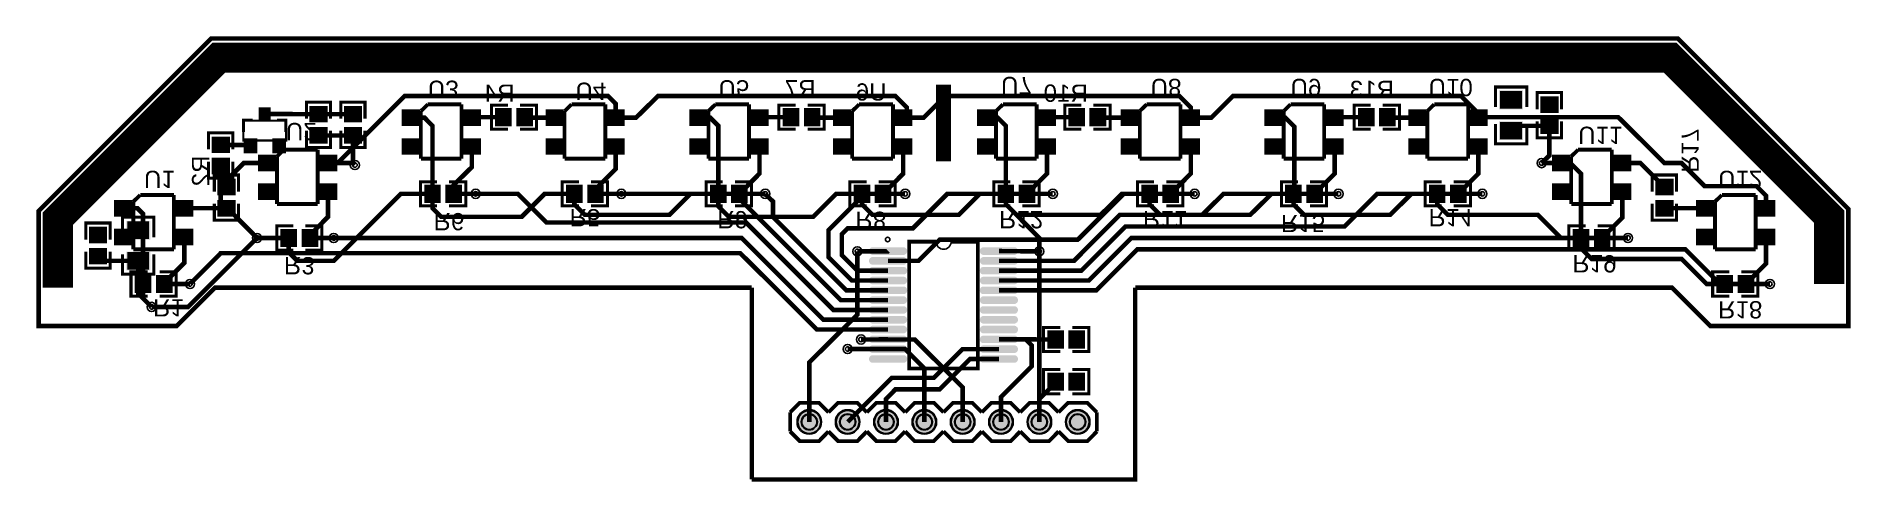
# Model space of a CAD drawing. Header units: millimetres. Extents: x -47 to 73, y 0 to 29.
import ezdxf

# ---------------------------------------------------------------- set-up
doc = ezdxf.new("R2010")
doc.units = ezdxf.units.MM
for name, color, linetype, true_color in [('BoardOutLine', 7, 'Continuous', 0xff00ff), ('BottomLayer', 7, 'Continuous', 0x0000ff), ('BottomPasteMaskLayer', 7, 'Continuous', 0x800000), ('BottomSilkLayer', 7, 'Continuous', 0x66cc33), ('BottomSolderMaskLayer', 7, 'Continuous', 0xaa00ff), ('Document', 7, 'Continuous', 0xffffff), ('Hole', 7, 'Continuous', 0x222222), ('Multi-Layer', 7, 'Continuous', 0xc0c0c0), ('TopLayer', 7, 'Continuous', 0xff0000), ('TopPasteMaskLayer', 7, 'Continuous', 0x808080), ('TopSilkLayer', 7, 'Continuous', 0xffcc00), ('TopSolderMaskLayer', 7, 'Continuous', 0x800080)]:
    doc.layers.add(name, color=color, linetype=linetype, true_color=true_color)
doc.styles.get("Standard").update_dxf_attribs({"font": 'arial.ttf'})

msp = doc.modelspace()

# ---------------------------------------------------------------- texts
at = {"layer": 'BottomSilkLayer', "text_generation_flag": 2}
for s, rotation, p in [('U5', 180, (-2.21, 26.45)), ('U7', 180, (16.51, 26.67)), ('U8', 180, (26.42, 26.54)), ('U9', 180, (35.69, 26.54)), ('U10', 180, (44.83, 26.54)), ('U3', 180, (-21.46, 26.42)), ('U4', 180, (-11.68, 26.29)), ('U2', 180, (-30.86, 23.62)), ('U11', 180, (54.74, 23.37)), ('R17', 270, (61.59, 20.32)), ('U1', 180, (-40.26, 20.45)), ('R2', 90, (-35.94, 21.46)), ('U12', 180, (64.01, 20.45)), ('R6', 180, (-21.08, 17.65)), ('R5', 180, (-12.07, 17.91)), ('R9', 180, (-2.29, 17.78)), ('R8', 180, (6.87, 17.74)), ('R12', 180, (16.38, 17.78)), ('R11', 180, (25.91, 17.78)), ('R15', 180, (35.05, 17.53)), ('R14', 180, (44.83, 17.91)), ('R3', 180, (-30.99, 14.73)), ('R19', 180, (54.36, 14.86)), ('R1', 180, (-39.66, 11.94)), ('R18', 180, (64.01, 11.81))]:
    msp.add_text(s, height=1.143, rotation=rotation, dxfattribs=at).set_placement(p)
for s, p in [('R7', (4.22, 25.32)), ('R4', (-15.71, 25.02)), ('U6', (8.93, 25.1)), ('R10', (22.26, 25.02)), ('R13', (42.54, 25.27))]:
    msp.add_text(s, height=1.143, dxfattribs=at).set_placement(p)

# ---------------------------------------------------------------- hatches: boundary and pattern name
at = {"layer": 'BottomLayer'}
for points in [[(-22.03, 23.46), (-22.03, 24.47), (-23.13, 24.47), (-23.13, 23.46)], [(-17.99, 23.46), (-17.99, 24.47), (-19.09, 24.47), (-19.09, 23.46)], [(-15.95, 24.55), (-16.95, 24.55), (-16.95, 23.45), (-15.95, 23.45)], [(-14.55, 24.55), (-15.55, 24.55), (-15.55, 23.45), (-14.55, 23.45)], [(-12.5, 23.46), (-12.5, 24.47), (-13.6, 24.47), (-13.6, 23.46)], [(-8.47, 23.46), (-8.47, 24.47), (-9.57, 24.47), (-9.57, 23.46)], [(-2.98, 23.46), (-2.98, 24.47), (-4.08, 24.47), (-4.08, 23.46)], [(1.06, 23.46), (1.06, 24.47), (-0.04, 24.47), (-0.04, 23.46)], [(3.1, 24.55), (2.1, 24.55), (2.1, 23.45), (3.1, 23.45)], [(4.5, 24.55), (3.5, 24.55), (3.5, 23.45), (4.5, 23.45)], [(6.55, 23.46), (6.55, 24.47), (5.45, 24.47), (5.45, 23.46)], [(10.58, 23.46), (10.58, 24.47), (9.48, 24.47), (9.48, 23.46)], [(16.07, 23.46), (16.07, 24.47), (14.97, 24.47), (14.97, 23.46)], [(20.11, 23.46), (20.11, 24.47), (19.01, 24.47), (19.01, 23.46)], [(22.03, 24.55), (21.03, 24.55), (21.03, 23.45), (22.03, 23.45)], [(23.43, 24.55), (22.43, 24.55), (22.43, 23.45), (23.43, 23.45)], [(25.6, 23.46), (25.6, 24.47), (24.5, 24.47), (24.5, 23.46)], [(29.63, 23.46), (29.63, 24.47), (28.53, 24.47), (28.53, 23.46)], [(35.12, 23.46), (35.12, 24.47), (34.02, 24.47), (34.02, 23.46)], [(39.16, 23.46), (39.16, 24.47), (38.06, 24.47), (38.06, 23.46)], [(41.2, 24.55), (40.2, 24.55), (40.2, 23.45), (41.2, 23.45)], [(42.6, 24.55), (41.6, 24.55), (41.6, 23.45), (42.6, 23.45)], [(44.65, 23.46), (44.65, 24.47), (43.55, 24.47), (43.55, 23.46)], [(48.68, 23.46), (48.68, 24.47), (47.58, 24.47), (47.58, 23.46)], [(-22.03, 21.56), (-22.03, 22.56), (-23.13, 22.56), (-23.13, 21.56)], [(-17.99, 21.56), (-17.99, 22.56), (-19.09, 22.56), (-19.09, 21.56)], [(-12.5, 21.56), (-12.5, 22.56), (-13.6, 22.56), (-13.6, 21.56)], [(-8.47, 21.56), (-8.47, 22.56), (-9.57, 22.56), (-9.57, 21.56)], [(-2.98, 21.56), (-2.98, 22.56), (-4.08, 22.56), (-4.08, 21.56)], [(1.06, 21.56), (1.06, 22.56), (-0.04, 22.56), (-0.04, 21.56)], [(6.55, 21.56), (6.55, 22.56), (5.45, 22.56), (5.45, 21.56)], [(10.58, 21.56), (10.58, 22.56), (9.48, 22.56), (9.48, 21.56)], [(16.07, 21.56), (16.07, 22.56), (14.97, 22.56), (14.97, 21.56)], [(20.11, 21.56), (20.11, 22.56), (19.01, 22.56), (19.01, 21.56)], [(25.6, 21.56), (25.6, 22.56), (24.5, 22.56), (24.5, 21.56)], [(29.63, 21.56), (29.63, 22.56), (28.53, 22.56), (28.53, 21.56)], [(35.12, 21.56), (35.12, 22.56), (34.02, 22.56), (34.02, 21.56)], [(39.16, 21.56), (39.16, 22.56), (38.06, 22.56), (38.06, 21.56)], [(44.65, 21.56), (44.65, 22.56), (43.55, 22.56), (43.55, 21.56)], [(48.68, 21.56), (48.68, 22.56), (47.58, 22.56), (47.58, 21.56)], [(-31.55, 20.46), (-31.55, 21.47), (-32.65, 21.47), (-32.65, 20.46)], [(-27.52, 20.46), (-27.52, 21.47), (-28.62, 21.47), (-28.62, 20.46)], [(54.17, 20.46), (54.17, 21.47), (53.07, 21.47), (53.07, 20.46)], [(58.21, 20.46), (58.21, 21.47), (57.11, 21.47), (57.11, 20.46)], [(-35.35, 19.87), (-35.35, 18.87), (-34.25, 18.87), (-34.25, 19.87)], [(-31.55, 18.56), (-31.55, 19.56), (-32.65, 19.56), (-32.65, 18.56)], [(-27.52, 18.56), (-27.52, 19.56), (-28.62, 19.56), (-28.62, 18.56)], [(-21.65, 18.37), (-20.65, 18.37), (-20.65, 19.47), (-21.65, 19.47)], [(-20.25, 18.37), (-19.25, 18.37), (-19.25, 19.47), (-20.25, 19.47)], [(-12.25, 18.37), (-11.25, 18.37), (-11.25, 19.47), (-12.25, 19.47)], [(-10.85, 18.37), (-9.85, 18.37), (-9.85, 19.47), (-10.85, 19.47)], [(-2.72, 18.37), (-1.72, 18.37), (-1.72, 19.47), (-2.72, 19.47)], [(-1.32, 18.37), (-0.32, 18.37), (-0.32, 19.47), (-1.32, 19.47)], [(6.8, 18.37), (7.8, 18.37), (7.8, 19.47), (6.8, 19.47)], [(8.2, 18.37), (9.2, 18.37), (9.2, 19.47), (8.2, 19.47)], [(16.33, 18.37), (17.33, 18.37), (17.33, 19.47), (16.33, 19.47)], [(17.73, 18.37), (18.73, 18.37), (18.73, 19.47), (17.73, 19.47)], [(25.85, 18.37), (26.85, 18.37), (26.85, 19.47), (25.85, 19.47)], [(27.25, 18.37), (28.25, 18.37), (28.25, 19.47), (27.25, 19.47)], [(35.38, 18.37), (36.38, 18.37), (36.38, 19.47), (35.38, 19.47)], [(36.78, 18.37), (37.78, 18.37), (37.78, 19.47), (36.78, 19.47)], [(44.9, 18.37), (45.9, 18.37), (45.9, 19.47), (44.9, 19.47)], [(46.3, 18.37), (47.3, 18.37), (47.3, 19.47), (46.3, 19.47)], [(54.17, 18.56), (54.17, 19.56), (53.07, 19.56), (53.07, 18.56)], [(58.21, 18.56), (58.21, 19.56), (57.11, 19.56), (57.11, 18.56)], [(61, 18.87), (61, 19.87), (59.9, 19.87), (59.9, 18.87)], [(-41.08, 17.46), (-41.08, 18.47), (-42.18, 18.47), (-42.18, 17.46)], [(-37.04, 17.46), (-37.04, 18.47), (-38.14, 18.47), (-38.14, 17.46)], [(-35.35, 18.47), (-35.35, 17.47), (-34.25, 17.47), (-34.25, 18.47)], [(61, 17.47), (61, 18.47), (59.9, 18.47), (59.9, 17.47)], [(63.69, 17.46), (63.69, 18.47), (62.59, 18.47), (62.59, 17.46)], [(67.73, 17.46), (67.73, 18.47), (66.63, 18.47), (66.63, 17.46)], [(-41.08, 15.56), (-41.08, 16.56), (-42.18, 16.56), (-42.18, 15.56)], [(-37.04, 15.56), (-37.04, 16.56), (-38.14, 16.56), (-38.14, 15.56)], [(-31.17, 15.45), (-30.17, 15.45), (-30.17, 16.55), (-31.17, 16.55)], [(-29.77, 15.45), (-28.77, 15.45), (-28.77, 16.55), (-29.77, 16.55)], [(54.43, 15.45), (55.43, 15.45), (55.43, 16.55), (54.43, 16.55)], [(55.83, 15.45), (56.83, 15.45), (56.83, 16.55), (55.83, 16.55)], [(63.69, 15.56), (63.69, 16.56), (62.59, 16.56), (62.59, 15.56)], [(67.73, 15.56), (67.73, 16.56), (66.63, 16.56), (66.63, 15.56)], [(-40.82, 12.4), (-39.82, 12.4), (-39.82, 13.5), (-40.82, 13.5)], [(-39.42, 12.4), (-38.42, 12.4), (-38.42, 13.5), (-39.42, 13.5)], [(63.95, 12.4), (64.95, 12.4), (64.95, 13.5), (63.95, 13.5)], [(65.35, 12.4), (66.35, 12.4), (66.35, 13.5), (65.35, 13.5)]]:
    msp.add_hatch(color=256, dxfattribs=at).paths.add_polyline_path(points)
at = {"layer": 'BottomPasteMaskLayer'}
for points in [[(-22.03, 23.46), (-22.03, 24.47), (-23.13, 24.47), (-23.13, 23.46)], [(-17.99, 23.46), (-17.99, 24.47), (-19.09, 24.47), (-19.09, 23.46)], [(-15.95, 24.55), (-16.95, 24.55), (-16.95, 23.45), (-15.95, 23.45)], [(-14.55, 24.55), (-15.55, 24.55), (-15.55, 23.45), (-14.55, 23.45)], [(-12.5, 23.46), (-12.5, 24.47), (-13.6, 24.47), (-13.6, 23.46)], [(-8.47, 23.46), (-8.47, 24.47), (-9.57, 24.47), (-9.57, 23.46)], [(-2.98, 23.46), (-2.98, 24.47), (-4.08, 24.47), (-4.08, 23.46)], [(1.06, 23.46), (1.06, 24.47), (-0.04, 24.47), (-0.04, 23.46)], [(3.1, 24.55), (2.1, 24.55), (2.1, 23.45), (3.1, 23.45)], [(4.5, 24.55), (3.5, 24.55), (3.5, 23.45), (4.5, 23.45)], [(6.55, 23.46), (6.55, 24.47), (5.45, 24.47), (5.45, 23.46)], [(10.58, 23.46), (10.58, 24.47), (9.48, 24.47), (9.48, 23.46)], [(16.07, 23.46), (16.07, 24.47), (14.97, 24.47), (14.97, 23.46)], [(20.11, 23.46), (20.11, 24.47), (19.01, 24.47), (19.01, 23.46)], [(22.03, 24.55), (21.03, 24.55), (21.03, 23.45), (22.03, 23.45)], [(23.43, 24.55), (22.43, 24.55), (22.43, 23.45), (23.43, 23.45)], [(25.6, 23.46), (25.6, 24.47), (24.5, 24.47), (24.5, 23.46)], [(29.63, 23.46), (29.63, 24.47), (28.53, 24.47), (28.53, 23.46)], [(35.12, 23.46), (35.12, 24.47), (34.02, 24.47), (34.02, 23.46)], [(39.16, 23.46), (39.16, 24.47), (38.06, 24.47), (38.06, 23.46)], [(41.2, 24.55), (40.2, 24.55), (40.2, 23.45), (41.2, 23.45)], [(42.6, 24.55), (41.6, 24.55), (41.6, 23.45), (42.6, 23.45)], [(44.65, 23.46), (44.65, 24.47), (43.55, 24.47), (43.55, 23.46)], [(48.68, 23.46), (48.68, 24.47), (47.58, 24.47), (47.58, 23.46)], [(-22.03, 21.56), (-22.03, 22.56), (-23.13, 22.56), (-23.13, 21.56)], [(-17.99, 21.56), (-17.99, 22.56), (-19.09, 22.56), (-19.09, 21.56)], [(-12.5, 21.56), (-12.5, 22.56), (-13.6, 22.56), (-13.6, 21.56)], [(-8.47, 21.56), (-8.47, 22.56), (-9.57, 22.56), (-9.57, 21.56)], [(-2.98, 21.56), (-2.98, 22.56), (-4.08, 22.56), (-4.08, 21.56)], [(1.06, 21.56), (1.06, 22.56), (-0.04, 22.56), (-0.04, 21.56)], [(6.55, 21.56), (6.55, 22.56), (5.45, 22.56), (5.45, 21.56)], [(10.58, 21.56), (10.58, 22.56), (9.48, 22.56), (9.48, 21.56)], [(16.07, 21.56), (16.07, 22.56), (14.97, 22.56), (14.97, 21.56)], [(20.11, 21.56), (20.11, 22.56), (19.01, 22.56), (19.01, 21.56)], [(25.6, 21.56), (25.6, 22.56), (24.5, 22.56), (24.5, 21.56)], [(29.63, 21.56), (29.63, 22.56), (28.53, 22.56), (28.53, 21.56)], [(35.12, 21.56), (35.12, 22.56), (34.02, 22.56), (34.02, 21.56)], [(39.16, 21.56), (39.16, 22.56), (38.06, 22.56), (38.06, 21.56)], [(44.65, 21.56), (44.65, 22.56), (43.55, 22.56), (43.55, 21.56)], [(48.68, 21.56), (48.68, 22.56), (47.58, 22.56), (47.58, 21.56)], [(-31.55, 20.46), (-31.55, 21.47), (-32.65, 21.47), (-32.65, 20.46)], [(-27.52, 20.46), (-27.52, 21.47), (-28.62, 21.47), (-28.62, 20.46)], [(54.17, 20.46), (54.17, 21.47), (53.07, 21.47), (53.07, 20.46)], [(58.21, 20.46), (58.21, 21.47), (57.11, 21.47), (57.11, 20.46)], [(-35.35, 19.87), (-35.35, 18.87), (-34.25, 18.87), (-34.25, 19.87)], [(-31.55, 18.56), (-31.55, 19.56), (-32.65, 19.56), (-32.65, 18.56)], [(-27.52, 18.56), (-27.52, 19.56), (-28.62, 19.56), (-28.62, 18.56)], [(-21.65, 18.37), (-20.65, 18.37), (-20.65, 19.47), (-21.65, 19.47)], [(-20.25, 18.37), (-19.25, 18.37), (-19.25, 19.47), (-20.25, 19.47)], [(-12.25, 18.37), (-11.25, 18.37), (-11.25, 19.47), (-12.25, 19.47)], [(-10.85, 18.37), (-9.85, 18.37), (-9.85, 19.47), (-10.85, 19.47)], [(-2.72, 18.37), (-1.72, 18.37), (-1.72, 19.47), (-2.72, 19.47)], [(-1.32, 18.37), (-0.32, 18.37), (-0.32, 19.47), (-1.32, 19.47)], [(6.8, 18.37), (7.8, 18.37), (7.8, 19.47), (6.8, 19.47)], [(8.2, 18.37), (9.2, 18.37), (9.2, 19.47), (8.2, 19.47)], [(16.33, 18.37), (17.33, 18.37), (17.33, 19.47), (16.33, 19.47)], [(17.73, 18.37), (18.73, 18.37), (18.73, 19.47), (17.73, 19.47)], [(25.85, 18.37), (26.85, 18.37), (26.85, 19.47), (25.85, 19.47)], [(27.25, 18.37), (28.25, 18.37), (28.25, 19.47), (27.25, 19.47)], [(35.38, 18.37), (36.38, 18.37), (36.38, 19.47), (35.38, 19.47)], [(36.78, 18.37), (37.78, 18.37), (37.78, 19.47), (36.78, 19.47)], [(44.9, 18.37), (45.9, 18.37), (45.9, 19.47), (44.9, 19.47)], [(46.3, 18.37), (47.3, 18.37), (47.3, 19.47), (46.3, 19.47)], [(54.17, 18.56), (54.17, 19.56), (53.07, 19.56), (53.07, 18.56)], [(58.21, 18.56), (58.21, 19.56), (57.11, 19.56), (57.11, 18.56)], [(61, 18.87), (61, 19.87), (59.9, 19.87), (59.9, 18.87)], [(-41.08, 17.46), (-41.08, 18.47), (-42.18, 18.47), (-42.18, 17.46)], [(-37.04, 17.46), (-37.04, 18.47), (-38.14, 18.47), (-38.14, 17.46)], [(-35.35, 18.47), (-35.35, 17.47), (-34.25, 17.47), (-34.25, 18.47)], [(61, 17.47), (61, 18.47), (59.9, 18.47), (59.9, 17.47)], [(63.69, 17.46), (63.69, 18.47), (62.59, 18.47), (62.59, 17.46)], [(67.73, 17.46), (67.73, 18.47), (66.63, 18.47), (66.63, 17.46)], [(-41.08, 15.56), (-41.08, 16.56), (-42.18, 16.56), (-42.18, 15.56)], [(-37.04, 15.56), (-37.04, 16.56), (-38.14, 16.56), (-38.14, 15.56)], [(-31.17, 15.45), (-30.17, 15.45), (-30.17, 16.55), (-31.17, 16.55)], [(-29.77, 15.45), (-28.77, 15.45), (-28.77, 16.55), (-29.77, 16.55)], [(54.43, 15.45), (55.43, 15.45), (55.43, 16.55), (54.43, 16.55)], [(55.83, 15.45), (56.83, 15.45), (56.83, 16.55), (55.83, 16.55)], [(63.69, 15.56), (63.69, 16.56), (62.59, 16.56), (62.59, 15.56)], [(67.73, 15.56), (67.73, 16.56), (66.63, 16.56), (66.63, 15.56)], [(-40.82, 12.4), (-39.82, 12.4), (-39.82, 13.5), (-40.82, 13.5)], [(-39.42, 12.4), (-38.42, 12.4), (-38.42, 13.5), (-39.42, 13.5)], [(63.95, 12.4), (64.95, 12.4), (64.95, 13.5), (63.95, 13.5)], [(65.35, 12.4), (66.35, 12.4), (66.35, 13.5), (65.35, 13.5)]]:
    msp.add_hatch(color=256, dxfattribs=at).paths.add_polyline_path(points)
at = {"layer": 'BottomSolderMaskLayer'}
for points in [[(-21.97, 23.42), (-21.97, 24.51), (-23.19, 24.51), (-23.19, 23.42)], [(-17.94, 23.42), (-17.94, 24.51), (-19.15, 24.51), (-19.15, 23.42)], [(-15.9, 24.6), (-17, 24.6), (-17, 23.4), (-15.9, 23.4)], [(-14.5, 24.6), (-15.6, 24.6), (-15.6, 23.4), (-14.5, 23.4)], [(-12.45, 23.42), (-12.45, 24.51), (-13.66, 24.51), (-13.66, 23.42)], [(-8.41, 23.42), (-8.41, 24.51), (-9.62, 24.51), (-9.62, 23.42)], [(-2.92, 23.42), (-2.92, 24.51), (-4.14, 24.51), (-4.14, 23.42)], [(1.11, 23.42), (1.11, 24.51), (-0.1, 24.51), (-0.1, 23.42)], [(3.15, 24.6), (2.05, 24.6), (2.05, 23.4), (3.15, 23.4)], [(4.55, 24.6), (3.45, 24.6), (3.45, 23.4), (4.55, 23.4)], [(6.6, 23.42), (6.6, 24.51), (5.39, 24.51), (5.39, 23.42)], [(10.64, 23.42), (10.64, 24.51), (9.43, 24.51), (9.43, 23.42)], [(16.13, 23.42), (16.13, 24.51), (14.91, 24.51), (14.91, 23.42)], [(20.16, 23.42), (20.16, 24.51), (18.95, 24.51), (18.95, 23.42)], [(22.08, 24.6), (20.97, 24.6), (20.97, 23.4), (22.08, 23.4)], [(23.48, 24.6), (22.37, 24.6), (22.37, 23.4), (23.48, 23.4)], [(25.65, 23.42), (25.65, 24.51), (24.44, 24.51), (24.44, 23.42)], [(29.69, 23.42), (29.69, 24.51), (28.48, 24.51), (28.48, 23.42)], [(35.18, 23.42), (35.18, 24.51), (33.96, 24.51), (33.96, 23.42)], [(39.21, 23.42), (39.21, 24.51), (38, 24.51), (38, 23.42)], [(41.25, 24.6), (40.15, 24.6), (40.15, 23.4), (41.25, 23.4)], [(42.65, 24.6), (41.55, 24.6), (41.55, 23.4), (42.65, 23.4)], [(44.7, 23.42), (44.7, 24.51), (43.49, 24.51), (43.49, 23.42)], [(48.74, 23.42), (48.74, 24.51), (47.53, 24.51), (47.53, 23.42)], [(-21.97, 21.51), (-21.97, 22.61), (-23.19, 22.61), (-23.19, 21.51)], [(-17.94, 21.51), (-17.94, 22.61), (-19.15, 22.61), (-19.15, 21.51)], [(-12.45, 21.51), (-12.45, 22.61), (-13.66, 22.61), (-13.66, 21.51)], [(-8.41, 21.51), (-8.41, 22.61), (-9.62, 22.61), (-9.62, 21.51)], [(-2.92, 21.51), (-2.92, 22.61), (-4.14, 22.61), (-4.14, 21.51)], [(1.11, 21.51), (1.11, 22.61), (-0.1, 22.61), (-0.1, 21.51)], [(6.6, 21.51), (6.6, 22.61), (5.39, 22.61), (5.39, 21.51)], [(10.64, 21.51), (10.64, 22.61), (9.43, 22.61), (9.43, 21.51)], [(16.13, 21.51), (16.13, 22.61), (14.91, 22.61), (14.91, 21.51)], [(20.16, 21.51), (20.16, 22.61), (18.95, 22.61), (18.95, 21.51)], [(25.65, 21.51), (25.65, 22.61), (24.44, 22.61), (24.44, 21.51)], [(29.69, 21.51), (29.69, 22.61), (28.48, 22.61), (28.48, 21.51)], [(35.18, 21.51), (35.18, 22.61), (33.96, 22.61), (33.96, 21.51)], [(39.21, 21.51), (39.21, 22.61), (38, 22.61), (38, 21.51)], [(44.7, 21.51), (44.7, 22.61), (43.49, 22.61), (43.49, 21.51)], [(48.74, 21.51), (48.74, 22.61), (47.53, 22.61), (47.53, 21.51)], [(-31.5, 20.42), (-31.5, 21.51), (-32.71, 21.51), (-32.71, 20.42)], [(-27.46, 20.42), (-27.46, 21.51), (-28.67, 21.51), (-28.67, 20.42)], [(54.23, 20.42), (54.23, 21.51), (53.01, 21.51), (53.01, 20.42)], [(58.26, 20.42), (58.26, 21.51), (57.05, 21.51), (57.05, 20.42)], [(-35.4, 19.92), (-35.4, 18.82), (-34.19, 18.82), (-34.19, 19.92)], [(-31.5, 18.51), (-31.5, 19.61), (-32.71, 19.61), (-32.71, 18.51)], [(-27.46, 18.51), (-27.46, 19.61), (-28.67, 19.61), (-28.67, 18.51)], [(-21.7, 18.32), (-20.6, 18.32), (-20.6, 19.52), (-21.7, 19.52)], [(-20.3, 18.32), (-19.2, 18.32), (-19.2, 19.52), (-20.3, 19.52)], [(-12.3, 18.32), (-11.2, 18.32), (-11.2, 19.52), (-12.3, 19.52)], [(-10.9, 18.32), (-9.8, 18.32), (-9.8, 19.52), (-10.9, 19.52)], [(-2.77, 18.32), (-1.67, 18.32), (-1.67, 19.52), (-2.77, 19.52)], [(-1.37, 18.32), (-0.27, 18.32), (-0.27, 19.52), (-1.37, 19.52)], [(6.75, 18.32), (7.85, 18.32), (7.85, 19.52), (6.75, 19.52)], [(8.15, 18.32), (9.25, 18.32), (9.25, 19.52), (8.15, 19.52)], [(16.28, 18.32), (17.38, 18.32), (17.38, 19.52), (16.28, 19.52)], [(17.68, 18.32), (18.78, 18.32), (18.78, 19.52), (17.68, 19.52)], [(25.8, 18.32), (26.9, 18.32), (26.9, 19.52), (25.8, 19.52)], [(27.2, 18.32), (28.3, 18.32), (28.3, 19.52), (27.2, 19.52)], [(35.33, 18.32), (36.43, 18.32), (36.43, 19.52), (35.33, 19.52)], [(36.73, 18.32), (37.83, 18.32), (37.83, 19.52), (36.73, 19.52)], [(44.85, 18.32), (45.95, 18.32), (45.95, 19.52), (44.85, 19.52)], [(46.25, 18.32), (47.35, 18.32), (47.35, 19.52), (46.25, 19.52)], [(54.23, 18.51), (54.23, 19.61), (53.01, 19.61), (53.01, 18.51)], [(58.26, 18.51), (58.26, 19.61), (57.05, 19.61), (57.05, 18.51)], [(61.06, 18.82), (61.06, 19.92), (59.85, 19.92), (59.85, 18.82)], [(-41.02, 17.42), (-41.02, 18.51), (-42.24, 18.51), (-42.24, 17.42)], [(-36.99, 17.42), (-36.99, 18.51), (-38.2, 18.51), (-38.2, 17.42)], [(-35.4, 18.52), (-35.4, 17.42), (-34.19, 17.42), (-34.19, 18.52)], [(61.06, 17.42), (61.06, 18.52), (59.85, 18.52), (59.85, 17.42)], [(63.75, 17.42), (63.75, 18.51), (62.54, 18.51), (62.54, 17.42)], [(67.79, 17.42), (67.79, 18.51), (66.58, 18.51), (66.58, 17.42)], [(-41.02, 15.51), (-41.02, 16.61), (-42.24, 16.61), (-42.24, 15.51)], [(-36.99, 15.51), (-36.99, 16.61), (-38.2, 16.61), (-38.2, 15.51)], [(-31.22, 15.4), (-30.12, 15.4), (-30.12, 16.6), (-31.22, 16.6)], [(-29.82, 15.4), (-28.72, 15.4), (-28.72, 16.6), (-29.82, 16.6)], [(54.38, 15.4), (55.48, 15.4), (55.48, 16.6), (54.38, 16.6)], [(55.78, 15.4), (56.88, 15.4), (56.88, 16.6), (55.78, 16.6)], [(63.75, 15.51), (63.75, 16.61), (62.54, 16.61), (62.54, 15.51)], [(67.79, 15.51), (67.79, 16.61), (66.58, 16.61), (66.58, 15.51)], [(-40.87, 12.35), (-39.77, 12.35), (-39.77, 13.55), (-40.87, 13.55)], [(-39.47, 12.35), (-38.37, 12.35), (-38.37, 13.55), (-39.47, 13.55)], [(63.9, 12.35), (65, 12.35), (65, 13.55), (63.9, 13.55)], [(65.3, 12.35), (66.4, 12.35), (66.4, 13.55), (65.3, 13.55)], [(3, 3.81, 1), (4.62, 3.81, 1)], [(5.54, 3.81, 1), (7.16, 3.81, 1)], [(8.08, 3.81, 1), (9.7, 3.81, 1)], [(10.62, 3.81, 1), (12.24, 3.81, 1)], [(13.16, 3.81, 1), (14.78, 3.81, 1)], [(15.7, 3.81, 1), (17.32, 3.81, 1)], [(18.24, 3.81, 1), (19.86, 3.81, 1)], [(20.78, 3.81, 1), (22.4, 3.81, 1)]]:
    msp.add_hatch(color=256, dxfattribs=at).paths.add_polyline_path(points)
at = {"layer": 'Multi-Layer'}
for points in [[(3.05, 3.81, 1), (4.57, 3.81, 1)], [(5.59, 3.81, 1), (7.11, 3.81, 1)], [(8.13, 3.81, 1), (9.65, 3.81, 1)], [(10.67, 3.81, 1), (12.19, 3.81, 1)], [(13.21, 3.81, 1), (14.73, 3.81, 1)], [(15.75, 3.81, 1), (17.27, 3.81, 1)], [(18.29, 3.81, 1), (19.81, 3.81, 1)], [(20.83, 3.81, 1), (22.35, 3.81, 1)]]:
    msp.add_hatch(color=256, dxfattribs=at).paths.add_polyline_path(points)
at = {"layer": 'TopLayer'}
for points in [[(49.57, 24.57), (49.57, 25.73), (51.02, 25.73), (51.02, 24.57)], [(53.38, 25.33), (53.38, 24.33), (52.28, 24.33), (52.28, 25.33)], [(-32.66, 24.66), (-31.86, 24.66), (-31.86, 23.76), (-32.66, 23.76)], [(-28.15, 24.7), (-28.15, 23.7), (-29.25, 23.7), (-29.25, 24.7)], [(-25.87, 24.7), (-25.87, 23.7), (-26.97, 23.7), (-26.97, 24.7)], [(-28.15, 23.3), (-28.15, 22.3), (-29.25, 22.3), (-29.25, 23.3)], [(-25.87, 23.3), (-25.87, 22.3), (-26.97, 22.3), (-26.97, 23.3)], [(49.57, 22.53), (49.57, 23.69), (51.02, 23.69), (51.02, 22.53)], [(53.38, 23.93), (53.38, 22.93), (52.28, 22.93), (52.28, 23.93)], [(-35.73, 21.66), (-35.73, 22.66), (-34.63, 22.66), (-34.63, 21.66)], [(-33.61, 22.56), (-32.81, 22.56), (-32.81, 21.66), (-33.61, 21.66)], [(-31.71, 22.56), (-30.91, 22.56), (-30.91, 21.66), (-31.71, 21.66)], [(-35.73, 20.26), (-35.73, 21.26), (-34.63, 21.26), (-34.63, 20.26)], [(-41.36, 15.93), (-41.36, 17.09), (-39.92, 17.09), (-39.92, 15.93)], [(-42.76, 16.69), (-42.76, 15.69), (-43.86, 15.69), (-43.86, 16.69)], [(-42.76, 15.29), (-42.76, 14.29), (-43.86, 14.29), (-43.86, 15.29)], [(-41.36, 13.9), (-41.36, 15.06), (-39.92, 15.06), (-39.92, 13.9)], [(8.18, 14.93, -0.785398), (8.18, 15.33), (9.88, 15.33, -0.785398), (9.88, 14.93)], [(8.18, 14.28, -0.785398), (8.18, 14.68), (9.88, 14.68, -0.785398), (9.88, 14.28)], [(15.52, 14.93, -0.785398), (15.52, 15.33), (17.22, 15.33, -0.785398), (17.22, 14.93)], [(15.52, 14.28, -0.785398), (15.52, 14.68), (17.22, 14.68, -0.785398), (17.22, 14.28)], [(8.18, 13.63, -0.785398), (8.18, 14.03), (9.88, 14.03, -0.785398), (9.88, 13.63)], [(8.18, 12.98, -0.785398), (8.18, 13.38), (9.88, 13.38, -0.785398), (9.88, 12.98)], [(15.52, 13.63, -0.785398), (15.52, 14.03), (17.22, 14.03, -0.785398), (17.22, 13.63)], [(15.52, 12.98, -0.785398), (15.52, 13.38), (17.22, 13.38, -0.785398), (17.22, 12.98)], [(8.18, 12.33, -0.785398), (8.18, 12.73), (9.88, 12.73, -0.785398), (9.88, 12.33)], [(8.18, 11.68, -0.785398), (8.18, 12.08), (9.88, 12.08, -0.785398), (9.88, 11.68)], [(15.52, 12.33, -0.785398), (15.52, 12.73), (17.22, 12.73, -0.785398), (17.22, 12.33)], [(15.52, 11.68, -0.785398), (15.52, 12.08), (17.22, 12.08, -0.785398), (17.22, 11.68)], [(8.18, 11.03, -0.785398), (8.18, 11.43), (9.88, 11.43, -0.785398), (9.88, 11.03)], [(15.52, 11.03, -0.785398), (15.52, 11.43), (17.22, 11.43, -0.785398), (17.22, 11.03)], [(8.18, 10.38, -0.785398), (8.18, 10.78), (9.88, 10.78, -0.785398), (9.88, 10.38)], [(8.18, 9.73, -0.785398), (8.18, 10.13), (9.88, 10.13, -0.785398), (9.88, 9.73)], [(15.52, 10.38, -0.785398), (15.52, 10.78), (17.22, 10.78, -0.785398), (17.22, 10.38)], [(15.52, 9.73, -0.785398), (15.52, 10.13), (17.22, 10.13, -0.785398), (17.22, 9.73)], [(20.63, 8.72), (19.63, 8.72), (19.63, 9.82), (20.63, 9.82)], [(22.03, 8.72), (21.03, 8.72), (21.03, 9.82), (22.03, 9.82)], [(8.18, 9.08, -0.785398), (8.18, 9.48), (9.88, 9.48, -0.785398), (9.88, 9.08)], [(8.18, 8.43, -0.785398), (8.18, 8.83), (9.88, 8.83, -0.785398), (9.88, 8.43)], [(15.52, 9.08, -0.785398), (15.52, 9.48), (17.22, 9.48, -0.785398), (17.22, 9.08)], [(15.52, 8.43, -0.785398), (15.52, 8.83), (17.22, 8.83, -0.785398), (17.22, 8.43)], [(8.18, 7.78, -0.785398), (8.18, 8.18), (9.88, 8.18, -0.785398), (9.88, 7.78)], [(15.52, 7.78, -0.785398), (15.52, 8.18), (17.22, 8.18, -0.785398), (17.22, 7.78)], [(19.63, 7.03), (20.63, 7.03), (20.63, 5.93), (19.63, 5.93)], [(21.03, 7.03), (22.03, 7.03), (22.03, 5.93), (21.03, 5.93)]]:
    msp.add_hatch(color=256, dxfattribs=at).paths.add_polyline_path(points)
at = {"layer": 'TopPasteMaskLayer'}
for points in [[(49.57, 24.57), (49.57, 25.73), (51.02, 25.73), (51.02, 24.57)], [(53.38, 25.33), (53.38, 24.33), (52.28, 24.33), (52.28, 25.33)], [(-28.15, 24.7), (-28.15, 23.7), (-29.25, 23.7), (-29.25, 24.7)], [(-25.87, 24.7), (-25.87, 23.7), (-26.97, 23.7), (-26.97, 24.7)], [(-28.15, 23.3), (-28.15, 22.3), (-29.25, 22.3), (-29.25, 23.3)], [(-25.87, 23.3), (-25.87, 22.3), (-26.97, 22.3), (-26.97, 23.3)], [(49.57, 22.53), (49.57, 23.69), (51.02, 23.69), (51.02, 22.53)], [(53.38, 23.93), (53.38, 22.93), (52.28, 22.93), (52.28, 23.93)], [(-35.73, 21.66), (-35.73, 22.66), (-34.63, 22.66), (-34.63, 21.66)], [(-33.61, 22.56), (-32.81, 22.56), (-32.81, 21.66), (-33.61, 21.66)], [(-31.71, 22.56), (-30.91, 22.56), (-30.91, 21.66), (-31.71, 21.66)], [(-35.73, 20.26), (-35.73, 21.26), (-34.63, 21.26), (-34.63, 20.26)], [(-41.36, 15.93), (-41.36, 17.09), (-39.92, 17.09), (-39.92, 15.93)], [(-42.76, 16.69), (-42.76, 15.69), (-43.86, 15.69), (-43.86, 16.69)], [(-42.76, 15.29), (-42.76, 14.29), (-43.86, 14.29), (-43.86, 15.29)], [(-41.36, 13.9), (-41.36, 15.06), (-39.92, 15.06), (-39.92, 13.9)], [(8.18, 14.93, -0.785398), (8.18, 15.33), (9.88, 15.33, -0.785398), (9.88, 14.93)], [(8.18, 14.28, -0.785398), (8.18, 14.68), (9.88, 14.68, -0.785398), (9.88, 14.28)], [(15.52, 14.93, -0.785398), (15.52, 15.33), (17.22, 15.33, -0.785398), (17.22, 14.93)], [(15.52, 14.28, -0.785398), (15.52, 14.68), (17.22, 14.68, -0.785398), (17.22, 14.28)], [(8.18, 13.63, -0.785398), (8.18, 14.03), (9.88, 14.03, -0.785398), (9.88, 13.63)], [(8.18, 12.98, -0.785398), (8.18, 13.38), (9.88, 13.38, -0.785398), (9.88, 12.98)], [(15.52, 13.63, -0.785398), (15.52, 14.03), (17.22, 14.03, -0.785398), (17.22, 13.63)], [(15.52, 12.98, -0.785398), (15.52, 13.38), (17.22, 13.38, -0.785398), (17.22, 12.98)], [(8.18, 12.33, -0.785398), (8.18, 12.73), (9.88, 12.73, -0.785398), (9.88, 12.33)], [(8.18, 11.68, -0.785398), (8.18, 12.08), (9.88, 12.08, -0.785398), (9.88, 11.68)], [(15.52, 12.33, -0.785398), (15.52, 12.73), (17.22, 12.73, -0.785398), (17.22, 12.33)], [(15.52, 11.68, -0.785398), (15.52, 12.08), (17.22, 12.08, -0.785398), (17.22, 11.68)], [(8.18, 11.03, -0.785398), (8.18, 11.43), (9.88, 11.43, -0.785398), (9.88, 11.03)], [(15.52, 11.03, -0.785398), (15.52, 11.43), (17.22, 11.43, -0.785398), (17.22, 11.03)], [(8.18, 10.38, -0.785398), (8.18, 10.78), (9.88, 10.78, -0.785398), (9.88, 10.38)], [(8.18, 9.73, -0.785398), (8.18, 10.13), (9.88, 10.13, -0.785398), (9.88, 9.73)], [(15.52, 10.38, -0.785398), (15.52, 10.78), (17.22, 10.78, -0.785398), (17.22, 10.38)], [(15.52, 9.73, -0.785398), (15.52, 10.13), (17.22, 10.13, -0.785398), (17.22, 9.73)], [(20.63, 8.72), (19.63, 8.72), (19.63, 9.82), (20.63, 9.82)], [(22.03, 8.72), (21.03, 8.72), (21.03, 9.82), (22.03, 9.82)], [(8.18, 9.08, -0.785398), (8.18, 9.48), (9.88, 9.48, -0.785398), (9.88, 9.08)], [(8.18, 8.43, -0.785398), (8.18, 8.83), (9.88, 8.83, -0.785398), (9.88, 8.43)], [(15.52, 9.08, -0.785398), (15.52, 9.48), (17.22, 9.48, -0.785398), (17.22, 9.08)], [(15.52, 8.43, -0.785398), (15.52, 8.83), (17.22, 8.83, -0.785398), (17.22, 8.43)], [(8.18, 7.78, -0.785398), (8.18, 8.18), (9.88, 8.18, -0.785398), (9.88, 7.78)], [(15.52, 7.78, -0.785398), (15.52, 8.18), (17.22, 8.18, -0.785398), (17.22, 7.78)], [(19.63, 7.03), (20.63, 7.03), (20.63, 5.93), (19.63, 5.93)], [(21.03, 7.03), (22.03, 7.03), (22.03, 5.93), (21.03, 5.93)]]:
    msp.add_hatch(color=256, dxfattribs=at).paths.add_polyline_path(points)
at = {"layer": 'TopSolderMaskLayer'}
for points in [[(49.5, 24.53), (49.5, 25.77), (51.08, 25.77), (51.08, 24.53)], [(53.44, 25.38), (53.44, 24.28), (52.23, 24.28), (52.23, 25.38)], [(-28.1, 24.74), (-28.1, 23.65), (-29.31, 23.65), (-29.31, 24.74)], [(-25.81, 24.74), (-25.81, 23.65), (-27.02, 23.65), (-27.02, 24.74)], [(-28.1, 23.34), (-28.1, 22.25), (-29.31, 22.25), (-29.31, 23.34)], [(-25.81, 23.34), (-25.81, 22.25), (-27.02, 22.25), (-27.02, 23.34)], [(49.5, 22.49), (49.5, 23.73), (51.08, 23.73), (51.08, 22.49)], [(53.44, 23.98), (53.44, 22.88), (52.23, 22.88), (52.23, 23.98)], [(-35.78, 21.62), (-35.78, 22.71), (-34.57, 22.71), (-34.57, 21.62)], [(-33.66, 22.61), (-32.76, 22.61), (-32.76, 21.61), (-33.66, 21.61)], [(-31.76, 22.61), (-30.86, 22.61), (-30.86, 21.61), (-31.76, 21.61)], [(-35.78, 20.22), (-35.78, 21.31), (-34.57, 21.31), (-34.57, 20.22)], [(-41.43, 15.89), (-41.43, 17.13), (-39.85, 17.13), (-39.85, 15.89)], [(-42.7, 16.74), (-42.7, 15.65), (-43.91, 15.65), (-43.91, 16.74)], [(-42.7, 15.34), (-42.7, 14.25), (-43.91, 14.25), (-43.91, 15.34)], [(-41.43, 13.86), (-41.43, 15.1), (-39.85, 15.1), (-39.85, 13.86)], [(7.96, 14.88, -0.785398), (7.96, 15.38), (10.1, 15.38, -0.785398), (10.1, 14.88)], [(7.96, 14.23, -0.785398), (7.96, 14.73), (10.1, 14.73, -0.785398), (10.1, 14.23)], [(15.3, 14.88, -0.785398), (15.3, 15.38), (17.44, 15.38, -0.785398), (17.44, 14.88)], [(15.3, 14.23, -0.785398), (15.3, 14.73), (17.44, 14.73, -0.785398), (17.44, 14.23)], [(7.96, 13.58, -0.785398), (7.96, 14.08), (10.1, 14.08, -0.785398), (10.1, 13.58)], [(7.96, 12.93, -0.785398), (7.96, 13.43), (10.1, 13.43, -0.785398), (10.1, 12.93)], [(15.3, 13.58, -0.785398), (15.3, 14.08), (17.44, 14.08, -0.785398), (17.44, 13.58)], [(15.3, 12.93, -0.785398), (15.3, 13.43), (17.44, 13.43, -0.785398), (17.44, 12.93)], [(7.96, 12.28, -0.785398), (7.96, 12.78), (10.1, 12.78, -0.785398), (10.1, 12.28)], [(7.96, 11.63, -0.785398), (7.96, 12.13), (10.1, 12.13, -0.785398), (10.1, 11.63)], [(15.3, 12.28, -0.785398), (15.3, 12.78), (17.44, 12.78, -0.785398), (17.44, 12.28)], [(15.3, 11.63, -0.785398), (15.3, 12.13), (17.44, 12.13, -0.785398), (17.44, 11.63)], [(7.96, 10.98, -0.785398), (7.96, 11.48), (10.1, 11.48, -0.785398), (10.1, 10.98)], [(7.96, 10.33, -0.785398), (7.96, 10.83), (10.1, 10.83, -0.785398), (10.1, 10.33)], [(15.3, 10.98, -0.785398), (15.3, 11.48), (17.44, 11.48, -0.785398), (17.44, 10.98)], [(15.3, 10.33, -0.785398), (15.3, 10.83), (17.44, 10.83, -0.785398), (17.44, 10.33)], [(7.96, 9.68, -0.785398), (7.96, 10.18), (10.1, 10.18, -0.785398), (10.1, 9.68)], [(15.3, 9.68, -0.785398), (15.3, 10.18), (17.44, 10.18, -0.785398), (17.44, 9.68)], [(20.68, 8.67), (19.58, 8.67), (19.58, 9.87), (20.68, 9.87)], [(22.08, 8.67), (20.98, 8.67), (20.98, 9.87), (22.08, 9.87)], [(7.96, 9.03, -0.785398), (7.96, 9.53), (10.1, 9.53, -0.785398), (10.1, 9.03)], [(7.96, 8.38, -0.785398), (7.96, 8.88), (10.1, 8.88, -0.785398), (10.1, 8.38)], [(15.3, 9.03, -0.785398), (15.3, 9.53), (17.44, 9.53, -0.785398), (17.44, 9.03)], [(15.3, 8.38, -0.785398), (15.3, 8.88), (17.44, 8.88, -0.785398), (17.44, 8.38)], [(7.96, 7.73, -0.785398), (7.96, 8.23), (10.1, 8.23, -0.785398), (10.1, 7.73)], [(15.3, 7.73, -0.785398), (15.3, 8.23), (17.44, 8.23, -0.785398), (17.44, 7.73)], [(19.58, 7.08), (20.68, 7.08), (20.68, 5.88), (19.58, 5.88)], [(20.98, 7.08), (22.08, 7.08), (22.08, 5.88), (20.98, 5.88)], [(3, 3.81, 1), (4.62, 3.81, 1)], [(5.54, 3.81, 1), (7.16, 3.81, 1)], [(8.08, 3.81, 1), (9.7, 3.81, 1)], [(10.62, 3.81, 1), (12.24, 3.81, 1)], [(13.16, 3.81, 1), (14.78, 3.81, 1)], [(15.7, 3.81, 1), (17.32, 3.81, 1)], [(18.24, 3.81, 1), (19.86, 3.81, 1)], [(20.78, 3.81, 1), (22.4, 3.81, 1)]]:
    msp.add_hatch(color=256, dxfattribs=at).paths.add_polyline_path(points)

# ---------------------------------------------------------------- linework, layer by layer
at = {"layer": 'BoardOutLine', "const_width": 0.3}
for points in [[(0, 12.7), (-35.56, 12.7), (-38.1, 10.16), (-47.24, 10.16), (-47.24, 17.78), (-35.81, 29.21), (61.34, 29.21), (72.64, 17.91), (72.64, 10.16), (63.5, 10.16), (60.96, 12.7), (25.4, 12.7)], [(0, 0), (25.4, 0), (25.4, 12.7)], [(0, 0), (0, 12.7)]]:
    msp.add_lwpolyline(points, dxfattribs=at)
at = {"layer": 'BottomLayer', "const_width": 0.3}
for points in [[(-9.02, 23.97), (-9.02, 24.89), (-9.52, 25.4), (-22.99, 25.4), (-27.42, 20.97), (-28.07, 20.97)], [(10.27, 23.97), (10.27, 24.65), (9.52, 25.4), (-6.22, 25.4), (-7.66, 23.97), (-9.02, 23.97)], [(29.08, 23.97), (29.08, 24.64), (28.32, 25.4), (12.83, 25.4), (11.39, 23.97), (10.03, 23.97)], [(48.13, 23.97), (48.13, 24.26), (46.99, 25.4), (31.88, 25.4), (30.44, 23.97), (29.08, 23.97)], [(-22.58, 23.97), (-21.68, 23.97), (-21.15, 23.43), (-21.15, 18.92)], [(-18.54, 23.97), (-18.5, 24), (-16.45, 24)], [(-15.05, 24), (-15.01, 23.97), (-13.05, 23.97)], [(-3.53, 23.97), (-2.76, 23.97), (-2.22, 23.43), (-2.22, 18.92)], [(0.51, 23.97), (0.55, 24), (2.6, 24)], [(4, 24), (4.04, 23.97), (6, 23.97)], [(15.52, 23.97), (16.29, 23.97), (16.83, 23.43), (16.83, 18.92)], [(19.56, 23.97), (19.6, 24), (21.53, 24)], [(22.93, 24), (22.96, 23.97), (25.05, 23.97)], [(34.57, 23.97), (35.34, 23.97), (35.94, 23.37), (35.94, 18.92), (35.88, 18.92)], [(38.61, 23.97), (38.65, 24), (40.7, 24)], [(42.1, 24), (42.14, 23.97), (44.1, 23.97)], [(67.18, 17.97), (67.18, 18.8), (66.55, 19.43), (63.12, 19.43), (61.59, 20.96), (60.45, 20.96), (57.4, 24), (48.13, 24), (48.13, 23.96)], [(-19.75, 18.92), (-19.75, 19.5), (-18.54, 20.7), (-18.54, 22.06)], [(-10.35, 18.92), (-10.35, 19.24), (-9.02, 20.57), (-9.02, 22.06)], [(-0.82, 18.92), (0.51, 20.26), (0.51, 22.06)], [(8.7, 18.92), (10.03, 20.26), (10.03, 22.06)], [(18.23, 18.92), (19.56, 20.26), (19.56, 22.06)], [(27.75, 18.92), (29.08, 20.26), (29.08, 22.06)], [(37.28, 18.92), (38.61, 20.26), (38.61, 22.06)], [(46.8, 18.92), (48.13, 20.26), (48.13, 22.06)], [(-34.8, 19.37), (-34.8, 19.81), (-33.64, 20.97), (-32.1, 20.97)], [(-28.07, 20.97), (-26.43, 20.97), (-26.29, 20.83)], [(52.32, 20.96), (53.62, 20.97)], [(53.62, 20.97), (54.22, 20.97), (54.93, 20.26), (54.93, 16)], [(60.45, 19.37), (58.86, 20.97), (57.66, 20.97)], [(-41.63, 17.97), (-40.7, 17.97), (-40.32, 17.59), (-40.32, 12.95)], [(-37.59, 17.97), (-34.8, 17.97)], [(-30.67, 16), (-30.67, 15.05), (-30.1, 14.48), (-27.69, 14.48), (-23.24, 18.92), (-21.15, 18.92)], [(-29.27, 16), (-29.27, 16.19), (-28.07, 17.4), (-28.07, 19.06)], [(-21.15, 18.92), (-21.15, 17.97), (-20.57, 17.4), (-15.24, 17.4), (-13.72, 18.92), (-11.75, 18.92)], [(-19.75, 18.92), (-18.29, 18.92)], [(-11.75, 18.92), (-11.75, 18.23), (-11.05, 17.53), (-5.46, 17.53), (-4.06, 18.92), (-2.22, 18.92)], [(-10.35, 18.92), (-8.64, 18.92)], [(-2.22, 18.92), (-2.22, 18.1), (-1.52, 17.4), (4.06, 17.4), (5.59, 18.92), (7.3, 18.92)], [(-0.82, 18.92), (0.89, 18.92)], [(7.3, 18.92), (7.3, 18.23), (8, 17.53), (13.72, 17.53), (15.11, 18.92), (16.83, 18.92)], [(8.7, 18.92), (10.16, 18.92)], [(16.83, 18.92), (16.83, 18.23), (17.53, 17.53), (23.11, 17.53), (24.51, 18.92), (26.35, 18.92)], [(18.23, 18.92), (19.94, 18.92)], [(26.35, 18.92), (26.35, 18.23), (27.05, 17.53), (33.02, 17.53), (34.42, 18.92), (35.88, 18.92)], [(27.75, 18.92), (29.34, 18.92)], [(35.88, 18.92), (35.88, 18.23), (36.58, 17.53), (42.29, 17.53), (43.69, 18.92), (45.4, 18.92)], [(37.28, 18.92), (38.86, 18.92)], [(45.4, 18.92), (45.4, 18.23), (46.1, 17.53), (52.07, 17.53), (53.59, 16), (54.93, 16)], [(46.8, 18.92), (48.39, 18.92)], [(56.33, 16), (57.66, 17.33), (57.66, 19.06)], [(60.45, 17.97), (63.14, 17.97)], [(19.05, 15.11), (19.05, 16), (17.53, 17.53)], [(-39.75, 11.43), (-39.75, 11.43), (-37.34, 11.43), (-32.77, 16)], [(-38.92, 12.95), (-38.92, 13.02), (-37.59, 14.35), (-37.59, 16.06)], [(-32.77, 16), (-32.77, 16), (-30.67, 16)], [(-29.27, 16), (-27.69, 16)], [(54.93, 16), (54.93, 15.31), (55.63, 14.61), (61.59, 14.61), (63.25, 12.95), (64.45, 12.95)], [(56.33, 16), (58.04, 16)], [(65.85, 12.95), (67.18, 14.29), (67.18, 16.06)], [(3.81, 3.81), (3.81, 7.75), (6.99, 10.92), (6.99, 15.11)], [(19.05, 3.81), (19.05, 15.11)], [(-40.32, 12.95), (-40.32, 12), (-39.75, 11.43)], [(-38.92, 12.95), (-37.21, 12.95)], [(65.85, 12.95), (67.44, 12.95)], [(6.35, 8.64), (10.16, 8.64), (11.43, 7.37), (11.43, 3.81)], [(7.24, 9.27), (10.79, 9.27), (13.97, 6.1), (13.97, 3.81)]]:
    msp.add_lwpolyline(points, dxfattribs=at)
at = {"layer": 'BottomSilkLayer'}
for points, const_width in [([(-21.46, 24.85), (-21.92, 24.4)], 0.254), ([(-21.92, 21.25), (-21.92, 24.4)], 0.254), ([(-21.46, 24.85), (-19.23, 24.85)], 0.254), ([(-19.23, 21.25), (-19.23, 24.85)], 0.254), ([(-16.15, 24.8), (-17.25, 24.8), (-17.25, 23.2), (-16.15, 23.2)], 0.2), ([(-15.35, 24.8), (-14.25, 24.8), (-14.25, 23.8), (-14.25, 23.2), (-15.35, 23.2)], 0.2), ([(-11.94, 24.85), (-12.4, 24.4)], 0.254), ([(-12.4, 21.25), (-12.4, 24.4)], 0.254), ([(-11.94, 24.85), (-9.7, 24.85)], 0.254), ([(-9.7, 21.25), (-9.7, 24.85)], 0.254), ([(-2.41, 24.85), (-2.87, 24.4)], 0.254), ([(-2.87, 21.25), (-2.87, 24.4)], 0.254), ([(-2.41, 24.85), (-0.18, 24.85)], 0.254), ([(-0.18, 21.25), (-0.18, 24.85)], 0.254), ([(2.9, 24.8), (1.8, 24.8), (1.8, 23.2), (2.9, 23.2)], 0.2), ([(3.7, 24.8), (4.8, 24.8), (4.8, 23.8), (4.8, 23.2), (3.7, 23.2)], 0.2), ([(7.11, 24.85), (6.65, 24.4)], 0.254), ([(6.65, 21.25), (6.65, 24.4)], 0.254), ([(7.11, 24.85), (9.35, 24.85)], 0.254), ([(9.35, 21.25), (9.35, 24.85)], 0.254), ([(16.64, 24.85), (16.18, 24.4)], 0.254), ([(16.18, 21.25), (16.18, 24.4)], 0.254), ([(16.64, 24.85), (18.87, 24.85)], 0.254), ([(18.87, 21.25), (18.87, 24.85)], 0.254), ([(21.83, 24.8), (20.73, 24.8), (20.73, 23.2), (21.83, 23.2)], 0.2), ([(22.63, 24.8), (23.73, 24.8), (23.73, 23.8), (23.73, 23.2), (22.63, 23.2)], 0.2), ([(26.16, 24.85), (25.7, 24.4)], 0.254), ([(25.7, 21.25), (25.7, 24.4)], 0.254), ([(26.16, 24.85), (28.4, 24.85)], 0.254), ([(28.4, 21.25), (28.4, 24.85)], 0.254), ([(35.69, 24.85), (35.23, 24.4)], 0.254), ([(35.23, 21.25), (35.23, 24.4)], 0.254), ([(35.69, 24.85), (37.92, 24.85)], 0.254), ([(37.92, 21.25), (37.92, 24.85)], 0.254), ([(41, 24.8), (39.9, 24.8), (39.9, 23.2), (41, 23.2)], 0.2), ([(41.8, 24.8), (42.9, 24.8), (42.9, 23.8), (42.9, 23.2), (41.8, 23.2)], 0.2), ([(45.21, 24.85), (44.75, 24.4)], 0.254), ([(44.75, 21.25), (44.75, 24.4)], 0.254), ([(45.21, 24.85), (47.45, 24.85)], 0.254), ([(47.45, 21.25), (47.45, 24.85)], 0.254), ([(-30.99, 21.85), (-31.45, 21.4)], 0.254), ([(-30.99, 21.85), (-28.75, 21.85)], 0.254), ([(-28.75, 18.25), (-28.75, 21.85)], 0.254), ([(54.74, 21.85), (54.28, 21.4)], 0.254), ([(54.74, 21.85), (56.97, 21.85)], 0.254), ([(56.97, 18.25), (56.97, 21.85)], 0.254), ([(-31.45, 18.25), (-31.45, 21.4)], 0.254), ([(-21.92, 21.25), (-19.23, 21.25)], 0.254), ([(-12.4, 21.25), (-9.7, 21.25)], 0.254), ([(-2.87, 21.25), (-0.18, 21.25)], 0.254), ([(6.65, 21.25), (9.35, 21.25)], 0.254), ([(16.18, 21.25), (18.87, 21.25)], 0.254), ([(25.7, 21.25), (28.4, 21.25)], 0.254), ([(35.23, 21.25), (37.92, 21.25)], 0.254), ([(44.75, 21.25), (47.45, 21.25)], 0.254), ([(54.28, 18.25), (54.28, 21.4)], 0.254), ([(-35.6, 19.07), (-35.6, 20.17), (-34.6, 20.17), (-34, 20.17), (-34, 19.07)], 0.2), ([(-20.85, 18.12), (-21.95, 18.12), (-21.95, 19.12), (-21.95, 19.72), (-20.85, 19.72)], 0.2), ([(-20.05, 18.12), (-18.95, 18.12), (-18.95, 19.72), (-20.05, 19.72)], 0.2), ([(-11.45, 18.12), (-12.55, 18.12), (-12.55, 19.12), (-12.55, 19.72), (-11.45, 19.72)], 0.2), ([(-10.65, 18.12), (-9.55, 18.12), (-9.55, 19.72), (-10.65, 19.72)], 0.2), ([(-1.92, 18.12), (-3.02, 18.12), (-3.02, 19.12), (-3.02, 19.72), (-1.92, 19.72)], 0.2), ([(-1.12, 18.12), (-0.02, 18.12), (-0.02, 19.72), (-1.12, 19.72)], 0.2), ([(7.6, 18.12), (6.5, 18.12), (6.5, 19.12), (6.5, 19.72), (7.6, 19.72)], 0.2), ([(8.4, 18.12), (9.5, 18.12), (9.5, 19.72), (8.4, 19.72)], 0.2), ([(17.13, 18.12), (16.03, 18.12), (16.03, 19.12), (16.03, 19.72), (17.13, 19.72)], 0.2), ([(17.93, 18.12), (19.03, 18.12), (19.03, 19.72), (17.93, 19.72)], 0.2), ([(26.65, 18.12), (25.55, 18.12), (25.55, 19.12), (25.55, 19.72), (26.65, 19.72)], 0.2), ([(27.45, 18.12), (28.55, 18.12), (28.55, 19.72), (27.45, 19.72)], 0.2), ([(36.18, 18.12), (35.08, 18.12), (35.08, 19.12), (35.08, 19.72), (36.18, 19.72)], 0.2), ([(36.98, 18.12), (38.08, 18.12), (38.08, 19.72), (36.98, 19.72)], 0.2), ([(45.7, 18.12), (44.6, 18.12), (44.6, 19.12), (44.6, 19.72), (45.7, 19.72)], 0.2), ([(46.5, 18.12), (47.6, 18.12), (47.6, 19.72), (46.5, 19.72)], 0.2), ([(61.25, 19.07), (61.25, 20.17), (59.65, 20.17), (59.65, 19.07)], 0.2), ([(-40.51, 18.85), (-40.97, 18.4)], 0.254), ([(-40.97, 15.25), (-40.97, 18.4)], 0.254), ([(-40.51, 18.85), (-38.28, 18.85)], 0.254), ([(-38.28, 15.25), (-38.28, 18.85)], 0.254), ([(-35.6, 18.27), (-35.6, 17.17), (-34, 17.17), (-34, 18.27)], 0.2), ([(-31.45, 18.25), (-28.75, 18.25)], 0.254), ([(54.28, 18.25), (56.97, 18.25)], 0.254), ([(61.25, 18.27), (61.25, 17.17), (60.25, 17.17), (59.65, 17.17), (59.65, 18.27)], 0.2), ([(64.26, 18.85), (63.8, 18.4)], 0.254), ([(63.8, 15.25), (63.8, 18.4)], 0.254), ([(64.26, 18.85), (66.5, 18.85)], 0.254), ([(66.5, 15.25), (66.5, 18.85)], 0.254), ([(-30.37, 15.2), (-31.47, 15.2), (-31.47, 16.2), (-31.47, 16.8), (-30.37, 16.8)], 0.2), ([(-29.57, 15.2), (-28.47, 15.2), (-28.47, 16.8), (-29.57, 16.8)], 0.2), ([(55.23, 15.2), (54.13, 15.2), (54.13, 16.2), (54.13, 16.8), (55.23, 16.8)], 0.2), ([(56.03, 15.2), (57.13, 15.2), (57.13, 16.8), (56.03, 16.8)], 0.2), ([(-40.97, 15.25), (-38.28, 15.25)], 0.254), ([(63.8, 15.25), (66.5, 15.25)], 0.254), ([(-40.02, 12.15), (-41.12, 12.15), (-41.12, 13.15), (-41.12, 13.75), (-40.02, 13.75)], 0.2), ([(-39.22, 12.15), (-38.12, 12.15), (-38.12, 13.75), (-39.22, 13.75)], 0.2), ([(64.75, 12.15), (63.65, 12.15), (63.65, 13.15), (63.65, 13.75), (64.75, 13.75)], 0.2), ([(65.55, 12.15), (66.65, 12.15), (66.65, 13.75), (65.55, 13.75)], 0.2)]:
    msp.add_lwpolyline(points, dxfattribs=dict(at, const_width=const_width))
at = {"layer": 'BottomSolderMaskLayer'}
for centre, radius in [((3.81, 3.81), 0.813), ((3.81, 3.81), 0.533), ((6.35, 3.81), 0.813), ((6.35, 3.81), 0.533), ((8.89, 3.81), 0.813), ((8.89, 3.81), 0.533), ((11.43, 3.81), 0.813), ((11.43, 3.81), 0.533), ((13.97, 3.81), 0.813), ((13.97, 3.81), 0.533), ((16.51, 3.81), 0.813), ((16.51, 3.81), 0.533), ((19.05, 3.81), 0.813), ((19.05, 3.81), 0.533), ((21.59, 3.81), 0.813), ((21.59, 3.81), 0.533)]:
    msp.add_circle(centre, radius, dxfattribs=at)
at = {"layer": 'Document', "const_width": 2}
for points in [[(-22.86, 27.94), (-28.7, 27.94), (-35.31, 27.94), (-45.97, 17.27), (-45.97, 12.7)], [(-22.86, 27.94), (48.26, 27.94)], [(48.26, 27.94), (60.83, 27.94), (71.37, 17.4), (71.37, 12.95)]]:
    msp.add_lwpolyline(points, dxfattribs=at)
at = {"layer": 'Document', "const_width": 0.152}
msp.add_lwpolyline([(-30.84, 23.77), (-30.84, 22.45), (-33.68, 22.45), (-33.68, 23.77), (-30.84, 23.77)], close=True, dxfattribs=at)
at = {"layer": 'Hole'}
for centre in [(-26.29, 20.83), (52.32, 20.96), (-18.29, 18.92), (-8.64, 18.92), (0.89, 18.92), (10.16, 18.92), (19.94, 18.92), (29.34, 18.92), (38.86, 18.92), (48.39, 18.92), (-32.77, 16), (-27.69, 16), (58.04, 16), (6.99, 15.11), (19.05, 15.11), (-37.21, 12.95), (67.44, 12.95), (-39.75, 11.43), (6.35, 8.64), (7.24, 9.27)]:
    msp.add_circle(centre, 0.152, dxfattribs=at)
at = {"layer": 'Multi-Layer'}
for centre, radius in [((-26.29, 20.83), 0.305), ((52.32, 20.96), 0.305), ((-18.29, 18.92), 0.305), ((-8.64, 18.92), 0.305), ((0.89, 18.92), 0.305), ((10.16, 18.92), 0.305), ((19.94, 18.92), 0.305), ((29.34, 18.92), 0.305), ((38.86, 18.92), 0.305), ((48.39, 18.92), 0.305), ((-32.77, 16), 0.305), ((-27.69, 16), 0.305), ((58.04, 16), 0.305), ((6.99, 15.11), 0.305), ((19.05, 15.11), 0.305), ((-37.21, 12.95), 0.305), ((67.44, 12.95), 0.305), ((-39.75, 11.43), 0.305), ((6.35, 8.64), 0.305), ((7.24, 9.27), 0.305), ((3.81, 3.81), 0.762), ((3.81, 3.81), 0.5), ((6.35, 3.81), 0.762), ((6.35, 3.81), 0.5), ((8.89, 3.81), 0.762), ((8.89, 3.81), 0.5), ((11.43, 3.81), 0.762), ((11.43, 3.81), 0.5), ((13.97, 3.81), 0.762), ((13.97, 3.81), 0.5), ((16.51, 3.81), 0.762), ((16.51, 3.81), 0.5), ((19.05, 3.81), 0.762), ((19.05, 3.81), 0.5), ((21.59, 3.81), 0.762), ((21.59, 3.81), 0.5)]:
    msp.add_circle(centre, radius, dxfattribs=at)
at = {"layer": 'TopLayer'}
for points, const_width in [([(12.7, 21.08), (12.7, 26.16)], 1), ([(-32.26, 24.21), (-28.7, 24.2)], 0.3), ([(-28.7, 24.2), (-26.42, 24.2)], 0.3), ([(-28.7, 22.79), (-26.42, 22.79)], 0.3), ([(-26.42, 22.79), (-26.42, 20.96), (-26.29, 20.83)], 0.3), ([(50.29, 23.11), (50.61, 23.43), (52.83, 23.43)], 0.3), ([(52.83, 23.43), (52.83, 21.46), (52.32, 20.96)], 0.3), ([(-35.18, 22.16), (-33.26, 22.16), (-33.21, 22.11)], 0.3), ([(-35.18, 20.76), (-35.18, 18.42), (-32.77, 16)], 0.3), ([(-18.29, 18.92), (-15.5, 18.92), (-13.6, 17.02), (-0.38, 17.02), (5.41, 11.23), (9.03, 11.23)], 0.3), ([(9.03, 11.88), (5.9, 11.88), (-1.14, 18.92), (-8.64, 18.92)], 0.3), ([(9.03, 12.53), (6.26, 12.53), (1.4, 17.4), (1.4, 18.42), (0.89, 18.92)], 0.3), ([(6.22, 13.59), (5.08, 14.73), (5.08, 16.51), (7.49, 18.92), (10.16, 18.92)], 0.3), ([(19.94, 18.92), (12.95, 18.92), (10.67, 16.64), (6.35, 16.64), (5.97, 16.26), (5.97, 14.86), (7, 13.83), (9.03, 13.83)], 0.3), ([(9.03, 14.48), (11.04, 14.48), (12.44, 15.88), (21.59, 15.88), (24.64, 18.92), (29.34, 18.92)], 0.3), ([(38.86, 18.92), (31.24, 18.92), (29.84, 17.53), (24.38, 17.53), (21.34, 14.48), (16.37, 14.48)], 0.3), ([(48.39, 18.92), (41.43, 18.92), (39.27, 16.76), (24.76, 16.76), (21.83, 13.83), (16.37, 13.83)], 0.3), ([(-27.69, 16), (-0.68, 16), (4.74, 10.58), (9.03, 10.58)], 0.3), ([(58.04, 16), (25.15, 16), (22.33, 13.18), (16.37, 13.18)], 0.3), ([(-43.31, 14.79), (-42.99, 14.48), (-40.64, 14.48)], 0.3), ([(-39.75, 11.43), (-40.64, 12.32), (-40.64, 14.48)], 0.3), ([(9.03, 9.93), (4.32, 9.93), (-0.76, 14.99), (-35.18, 14.99), (-37.21, 12.95)], 0.3), ([(6.99, 15.11), (9.01, 15.11), (9.03, 15.13)], 0.3), ([(67.44, 12.95), (64.13, 12.95), (61.85, 15.24), (25.53, 15.24), (22.82, 12.53), (16.37, 12.53)], 0.3), ([(19.05, 15.11), (16.37, 15.13)], 0.3), ([(6.22, 13.59), (6.63, 13.18), (9.03, 13.18)], 0.3), ([(9.03, 8.63), (9.02, 8.64), (6.35, 8.64)], 0.3), ([(16.37, 8.63), (13.96, 8.63), (12.06, 6.73), (9.27, 6.73), (6.35, 3.81)], 0.3), ([(9.03, 9.28), (7.24, 9.27)], 0.3), ([(16.37, 9.28), (18.15, 9.28), (18.54, 8.89), (18.54, 7.49), (16.51, 5.46), (16.51, 3.81)], 0.3), ([(18.15, 9.28), (20.13, 9.27)], 0.3), ([(16.37, 7.98), (14.46, 7.98), (12.45, 5.97), (9.52, 5.97), (8.89, 5.33), (8.89, 3.81)], 0.3), ([(20.13, 6.48), (20.13, 6.41), (19.05, 5.33), (19.05, 3.81)], 0.3)]:
    msp.add_lwpolyline(points, dxfattribs=dict(at, const_width=const_width))
at = {"layer": 'TopSilkLayer'}
for points, const_width in [([(51.33, 24.68), (51.33, 26), (49.26, 26), (49.26, 24.68)], 0.2), ([(53.63, 24.53), (53.63, 25.63), (52.63, 25.63), (52.03, 25.63), (52.03, 24.53)], 0.2), ([(-27.9, 23.9), (-27.9, 25), (-28.9, 25), (-29.5, 25), (-29.5, 23.9)], 0.2), ([(-25.62, 23.9), (-25.62, 25), (-26.62, 25), (-27.22, 25), (-27.22, 23.9)], 0.2), ([(-35.98, 21.86), (-35.98, 22.96), (-34.38, 22.96), (-34.38, 21.86)], 0.2), ([(-33.06, 23.81), (-33.66, 23.81), (-33.66, 23.01)], 0.203), ([(-31.46, 23.81), (-30.86, 23.81), (-30.86, 23.01)], 0.203), ([(-27.9, 23.1), (-27.9, 22), (-29.5, 22), (-29.5, 23.1)], 0.2), ([(-25.62, 23.1), (-25.62, 22), (-27.22, 22), (-27.22, 23.1)], 0.2), ([(51.33, 23.55), (51.33, 22.23), (49.26, 22.23), (49.26, 23.55)], 0.2), ([(53.63, 23.73), (53.63, 22.63), (52.03, 22.63), (52.03, 23.73)], 0.2), ([(-35.98, 21.06), (-35.98, 19.96), (-34.98, 19.96), (-34.38, 19.96), (-34.38, 21.06)], 0.2), ([(-42.51, 15.89), (-42.51, 16.99), (-43.51, 16.99), (-44.11, 16.99), (-44.11, 15.89)], 0.2), ([(-39.61, 16.05), (-39.61, 17.37), (-41.68, 17.37), (-41.68, 16.05)], 0.2), ([(13.21, 15.75), (14.97, 15.75), (14.97, 7.35), (10.43, 7.35), (10.43, 15.75), (12.21, 15.75)], 0.254), ([(-42.51, 15.09), (-42.51, 13.99), (-44.11, 13.99), (-44.11, 15.09)], 0.2), ([(-39.61, 14.92), (-39.61, 13.6), (-41.68, 13.6), (-41.68, 14.92)], 0.2), ([(20.43, 8.47), (19.33, 8.47), (19.33, 10.07), (20.43, 10.07)], 0.2), ([(21.23, 8.47), (22.33, 8.47), (22.33, 9.47), (22.33, 10.07), (21.23, 10.07)], 0.2), ([(20.43, 7.28), (19.33, 7.28), (19.33, 6.28), (19.33, 5.68), (20.43, 5.68)], 0.2), ([(21.23, 7.28), (22.33, 7.28), (22.33, 5.68), (21.23, 5.68)], 0.2), ([(5.08, 4.45), (4.45, 5.08), (3.18, 5.08), (2.54, 4.45)], 0.254), ([(7.62, 4.45), (6.99, 5.08), (5.72, 5.08), (5.08, 4.45)], 0.254), ([(10.16, 4.45), (9.52, 5.08), (8.26, 5.08), (7.62, 4.45)], 0.254), ([(12.7, 4.45), (12.06, 5.08), (10.79, 5.08), (10.16, 4.45)], 0.254), ([(15.24, 4.45), (14.61, 5.08), (13.34, 5.08), (12.7, 4.45)], 0.254), ([(17.78, 4.45), (17.15, 5.08), (15.88, 5.08), (15.24, 4.45)], 0.254), ([(20.32, 4.45), (19.69, 5.08), (18.42, 5.08), (17.78, 4.45)], 0.254), ([(22.86, 4.45), (22.23, 5.08), (20.96, 5.08), (20.32, 4.45)], 0.254), ([(2.54, 4.45), (2.54, 3.18)], 0.254), ([(22.86, 4.45), (22.86, 3.18)], 0.254), ([(5.08, 3.18), (4.45, 2.54), (3.18, 2.54), (2.54, 3.18)], 0.254), ([(7.62, 3.18), (6.99, 2.54), (5.72, 2.54), (5.08, 3.18)], 0.254), ([(10.16, 3.18), (9.52, 2.54), (8.26, 2.54), (7.62, 3.18)], 0.254), ([(12.7, 3.18), (12.06, 2.54), (10.79, 2.54), (10.16, 3.18)], 0.254), ([(15.24, 3.18), (14.61, 2.54), (13.34, 2.54), (12.7, 3.18)], 0.254), ([(17.78, 3.18), (17.15, 2.54), (15.88, 2.54), (15.24, 3.18)], 0.254), ([(20.32, 3.18), (19.69, 2.54), (18.42, 2.54), (17.78, 3.18)], 0.254), ([(22.86, 3.18), (22.23, 2.54), (20.96, 2.54), (20.32, 3.18)], 0.254)]:
    msp.add_lwpolyline(points, dxfattribs=dict(at, const_width=const_width))
for centre, radius, start, end in [((9, 15.9), 0.15, 0.4851, 359.5149), ((12.71, 15.75), 0.5, 180, 360)]:
    msp.add_arc(centre, radius, start, end, dxfattribs=at)
at = {"layer": 'TopSolderMaskLayer'}
for centre, radius in [((3.81, 3.81), 0.813), ((3.81, 3.81), 0.533), ((6.35, 3.81), 0.813), ((6.35, 3.81), 0.533), ((8.89, 3.81), 0.813), ((8.89, 3.81), 0.533), ((11.43, 3.81), 0.813), ((11.43, 3.81), 0.533), ((13.97, 3.81), 0.813), ((13.97, 3.81), 0.533), ((16.51, 3.81), 0.813), ((16.51, 3.81), 0.533), ((19.05, 3.81), 0.813), ((19.05, 3.81), 0.533), ((21.59, 3.81), 0.813), ((21.59, 3.81), 0.533)]:
    msp.add_circle(centre, radius, dxfattribs=at)

msp.set_redraw_order([(e.dxf.handle, doc.entitydb.next_handle()) for e in msp.query("TEXT MTEXT ATTDEF DIMENSION ARC_DIMENSION")])  # texts and dimensions are drawn at this point

doc.saveas('drawing.dxf')
